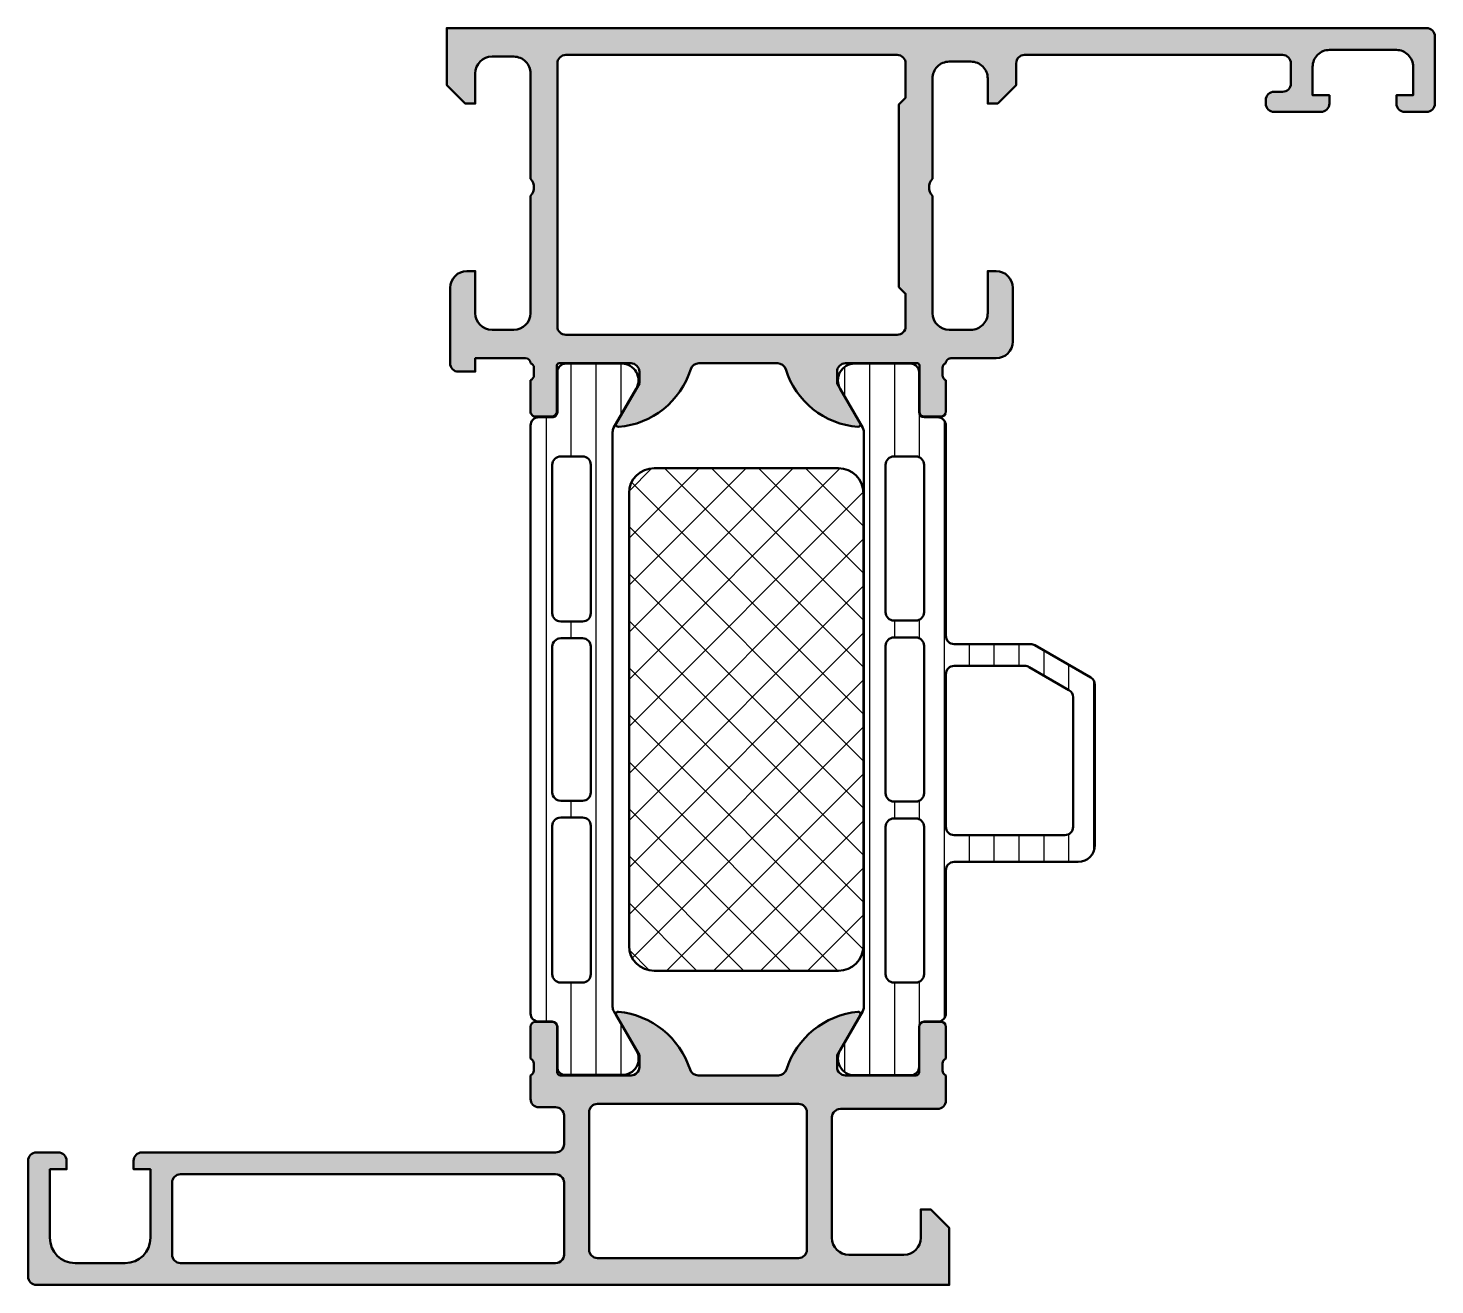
# Model space of a CAD drawing. Extents: x -25 to 59, y 0 to 75.
import ezdxf

# ---------------------------------------------------------------- set-up
doc = ezdxf.new("R2010")
doc.units = 0
for name, color, linetype, lineweight in [('0S-Alu contour', 7, 'Continuous', 50), ('0S-Alu hatch', 252, 'Continuous', 25), ('0S-Plastic contour', 254, 'Continuous', 50), ('0S-Plastic hatch', 253, 'Continuous', 25), ('0S-PT contour', 91, 'Continuous', 50), ('0S-PT hatch', 103, 'Continuous', 25)]:
    doc.layers.add(name, color=color, linetype=linetype, lineweight=lineweight)
pattern_1 = [(90, (0, 0), (-1.4859, 0), [])]

# ---------------------------------------------------------------- blocks, each defined once
blk = doc.blocks.new('391540__61978C4D_0E2B_46ED_89A0_7AC3FF3A1CC3_')
at = {"layer": '0S-Alu hatch'}
h = blk.add_hatch(color=256, dxfattribs=at)
edge = h.paths.add_edge_path()
edge.add_line((32.89995117352928, 70.49999999999653), (32.29995117352937, 70.49999999999687))
edge.add_line((32.29995117352937, 70.49999999999687), (32.29995117352937, 71.99999999999687))
edge.add_arc((31.2999511735295, 71.99999999999677), 0.9999999999998721, 0, 90.00000000000753)
edge.add_line((31.29995117352936, 72.99999999999665), (29.99995117352919, 72.99999999999676))
edge.add_arc((29.99995117352913, 71.99999999999682), 0.999999999999943, 89.99999999999714, 180)
edge.add_line((28.99995117352919, 71.99999999999682), (28.99995117352919, 65.99999999999676))
edge.add_arc((29.52495117352921, 65.49999999999676), 0.7250000000000197, 136.3971810272978, 223.6028189727022)
edge.add_line((28.99995117352919, 64.99999999999676), (28.99995117352964, 57.99999999999653))
edge.add_arc((29.9999511735292, 57.99999999999643), 0.9999999999995559, 180, 269.9999999999998)
edge.add_line((29.99995117352919, 56.99999999999687), (31.29995117352892, 56.99999999999676))
edge.add_arc((31.29995117352914, 57.99999999999698), 1.00000000000022, 269.9999999999871, 360)
edge.add_line((32.29995117352937, 57.99999999999698), (32.29995117352937, 60.49999999999664))
edge.add_line((32.29995117352937, 60.49999999999664), (32.79995117352937, 60.49999999999676))
edge.add_ellipse((32.79995117352937, 59.49999999999675), major_axis=(-1, 0), ratio=1, start_angle=180, end_angle=270, ccw=False)
edge.add_line((33.79995117352937, 59.49999999999675), (33.79995117352937, 56.29999999999671))
edge.add_ellipse((32.79995117352931, 56.29999999999665), major_axis=(-1.000000000000056, 0), ratio=1, start_angle=90.00000000000358, end_angle=180, ccw=False)
edge.add_line((32.79995117352938, 55.2999999999966), (30.09999999999727, 55.29999999999683))
edge.add_arc((30.09999999999708, 55.00000000000108), 0.2999999999957481, 89.99999999996267, 180)
edge.add_arc((29.87883644654434, 54.73247940800792), 0.2788950563274585, 106.419876419483, 181.1645893741013)
edge.add_line((29.59999900000127, 54.72681100000953), (29.59999900000127, 54.27321700000955))
edge.add_arc((29.87886709564445, 54.26755634053249), 0.2789255417371576, 178.8371299271138, 253.575405444647)
edge.add_line((29.80000000000129, 54.00001300000954), (29.80000000000134, 52.12000200000102))
edge.add_ellipse((29.50000000000134, 52.12000200000102), major_axis=(-0.2999999999999936, 0), ratio=1, start_angle=90, end_angle=180, ccw=False)
edge.add_line((29.50000000000134, 51.82000200000103), (28.52002568095855, 51.820002000001))
edge.add_ellipse((28.52002568095855, 52.12000200000101), major_axis=(-0.3000000000000114, 0), ratio=1, start_angle=0, end_angle=90.00000000000068, ccw=False)
edge.add_line((28.22002568095854, 52.12000200000102), (28.22002568095849, 54.88000364138396))
edge.add_arc((28.10002568095849, 54.88000364138395), 0.1199999999999974, 0, 90.00009934834375)
edge.add_line((28.10002547288381, 55.00000364138377), (23.80000154801258, 54.99999618533262))
edge.add_arc((23.79998866575892, 54.50000906772466), 0.499987117773929, 89.99852376443474, 180.0006019649143)
edge.add_line((23.30000154801259, 54.50000381472514), (23.3000015480126, 53.79999923709043))
edge.add_line((23.3000015480126, 53.79999923709043), (24.68085521977686, 51.40828266497813))
edge.add_ellipse((24.56246944987996, 51.33993283333299), major_axis=(-0.1367000000000044, 0), ratio=1, start_angle=85.52727360793648, end_angle=209.9999185203861, ccw=False)
edge.add_ellipse((24.93573348722899, 56.11174128798104), major_axis=(-4.923085062803541, 0), ratio=1, start_angle=17.289552715736704, end_angle=85.52727360794239, ccw=False)
edge.add_arc((19.75769048600849, 54.4999961853329), 0.499999999999632, 17.28955271574021, 90.00000000000205)
edge.add_line((19.75769048600847, 54.99999618533252), (15.04230951399161, 54.99999618533125))
edge.add_arc((15.04230951399184, 54.49999618533165), 0.4999999999996021, 90.00000000002689, 162.7104472842944)
edge.add_ellipse((9.864266512770484, 56.11174128797696), major_axis=(-4.923085062803546, 0), ratio=1, start_angle=94.4727263920887, end_angle=162.7104472842945, ccw=False)
edge.add_ellipse((10.2375305501221, 51.3399328333291), major_axis=(-0.1367000000000052, 0), ratio=1, start_angle=-29.999918520355095, end_angle=94.47272639209473, ccw=False)
edge.add_line((10.11914478022516, 51.40828266497418), (11.49999845198812, 53.79999923708723))
edge.add_line((11.49999845198812, 53.79999923708723), (11.49999845198776, 54.50000381472396))
edge.add_arc((11.00001133424143, 54.50000906772119), 0.4999871177739221, 359.9993980350857, 450.0014762355964)
edge.add_line((10.9999984519875, 54.99999618532916), (6.699974527116271, 55.00000364137797))
edge.add_arc((6.699974319041657, 54.88000364137814), 0.1200000000000002, 89.99990065168976, 180)
edge.add_line((6.579974319041654, 54.88000364137814), (6.579974319043095, 52.12000199999512))
edge.add_ellipse((6.279974319043084, 52.12000199999498), major_axis=(-0.3000000000000096, 0), ratio=1, start_angle=90.00000000003132, end_angle=180, ccw=False)
edge.add_line((6.279974319043247, 51.82000199999497), (5.300000000000462, 51.82000199999446))
edge.add_ellipse((5.300000000000295, 52.12000199999446), major_axis=(-0.2999999999999971, 0), ratio=1, start_angle=0, end_angle=90.00000000003189, ccw=False)
edge.add_line((5.000000000000298, 52.12000199999446), (4.999999999999328, 54.00001300000281))
edge.add_arc((4.921132904356011, 54.26755634052572), 0.2789255417371658, 286.4245945553857, 361.1628700729154)
edge.add_line((5.200000999999196, 54.27321700000292), (5.200000999998962, 54.72681100000291))
edge.add_arc((4.921163553434602, 54.73247940800156), 0.2788950563487492, 358.8354106259334, 433.5801235805398)
edge.add_arc((4.699999999998718, 55.00000000001517), 0.299999999984804, 0, 89.99999999999763)
edge.add_line((4.69999999999873, 55.29999999999997), (1.699999999998709, 55.30000000000001))
edge.add_line((1.699999999998709, 55.30000000000001), (1.699999999998709, 54.49999999999999))
edge.add_line((1.699999999998709, 54.49999999999999), (0.6999999999987239, 54.49999999999996))
edge.add_ellipse((0.6999999999987097, 54.99999999999996), major_axis=(-0.4999999999999858, 0), ratio=1, start_angle=0, end_angle=90.00000000000159, ccw=False)
edge.add_line((0.1999999999987239, 54.99999999999996), (0.1999999999987203, 59.49999999999999))
edge.add_ellipse((1.19999999999872, 59.49999999999999), major_axis=(-1, 0), ratio=1, start_angle=270, end_angle=360, ccw=False)
edge.add_line((1.19999999999872, 60.49999999999999), (1.69999999999872, 60.49999999999999))
edge.add_line((1.69999999999872, 60.49999999999999), (1.69999999999872, 57.99999999999998))
edge.add_arc((2.699999999998719, 58), 0.9999999999999996, 180, 270)
edge.add_line((2.69999999999872, 57), (3.999999999998721, 56.99999999999999))
edge.add_arc((3.999999999998719, 57.99999999999998), 1, 270.0000000000001, 360)
edge.add_line((4.999999999998721, 57.99999999999998), (4.999999999998721, 65))
edge.add_arc((4.47499999999872, 65.5), 0.7250000000000004, 316.3971810272964, 403.6028189727035)
edge.add_line((4.999999999998721, 66), (4.999999999998721, 72.29999386786926))
edge.add_arc((3.999999999998731, 72.29999386786928), 0.9999999999999896, 0, 90.00000000000058)
edge.add_line((3.999999999998721, 73.29999386786926), (2.699951084124762, 73.29999386786926))
edge.add_arc((2.700053500226919, 72.29994036762885), 1.00005350548466, 90.0058676964641, 179.9941254733885)
edge.add_line((1.699999999998719, 72.30004290294595), (1.69999999999872, 70.5))
edge.add_line((1.69999999999872, 70.5), (1.099999999998722, 70.5))
edge.add_line((1.099999999998722, 70.5), (-1.279e-12, 71.6))
edge.add_line((-1.279e-12, 71.6), (-1.279e-12, 75))
edge.add_line((-1.279e-12, 75), (58.49999999999781, 75.00000000000063))
edge.add_ellipse((58.4999999999977, 74.50000000000006), major_axis=(-0.5000000000005685, 0), ratio=1, start_angle=180, end_angle=269.99999999998784, ccw=False)
edge.add_line((58.99999999999827, 74.50000000000006), (58.99999999999827, 70.49999999999982))
edge.add_ellipse((58.49999999999798, 70.49999999999999), major_axis=(-0.5000000000002772, 0), ratio=1, start_angle=89.9999999999813, end_angle=180, ccw=False)
edge.add_line((58.49999999999782, 69.99999999999972), (57.19999999999853, 69.99999999999926))
edge.add_ellipse((57.19999999999881, 70.49999999999955), major_axis=(-0.5000000000002843, 0), ratio=1, start_angle=0, end_angle=89.99999999996658, ccw=False)
edge.add_line((56.69999999999853, 70.49999999999955), (56.69999999999854, 70.9999999999996))
edge.add_line((56.69999999999854, 70.9999999999996), (57.69999999999853, 70.9999999999996))
edge.add_line((57.69999999999853, 70.9999999999996), (57.69999999999853, 72.69999999999955))
edge.add_arc((56.6999999999987, 72.69999999999959), 0.9999999999998365, 0, 90.00000000000936)
edge.add_line((56.69999999999854, 73.69999999999942), (52.699999999999, 73.69999999999942))
edge.add_arc((52.69999999999836, 72.69999999999959), 0.9999999999998294, 89.99999999996376, 180)
edge.add_line((51.69999999999854, 72.69999999999959), (51.69999999999854, 70.99999999999949))
edge.add_line((51.69999999999854, 70.99999999999949), (52.69999999999853, 70.9999999999996))
edge.add_line((52.69999999999853, 70.9999999999996), (52.69999999999853, 70.50000000000051))
edge.add_ellipse((52.1999999999982, 70.50000000000085), major_axis=(-0.500000000000334, 0), ratio=1, start_angle=89.9999999999348, end_angle=180, ccw=False)
edge.add_line((52.19999999999763, 70.00000000000051), (49.39999999999883, 69.99999999999949))
edge.add_ellipse((49.39999999999854, 70.49999999999966), major_axis=(-0.5000000000001706, 0), ratio=1, start_angle=0, end_angle=90.00000000003263, ccw=False)
edge.add_line((48.89999999999837, 70.49999999999966), (48.89999999999837, 70.70000000000022))
edge.add_ellipse((49.39999999999791, 70.69999999999987), major_axis=(-0.4999999999995453, 0), ratio=1, start_angle=269.9999999999487, end_angle=360, ccw=False)
edge.add_line((49.39999999999836, 71.19999999999942), (49.89999999999835, 71.19999999999942))
edge.add_arc((49.89999999999739, 71.70000000000039), 0.5000000000009664, 270.0000000001099, 360)
edge.add_line((50.39999999999835, 71.70000000000039), (50.39999999999835, 72.90000000000026))
edge.add_arc((49.89999999999852, 72.90000000000032), 0.4999999999998295, 0, 90.00000000001953)
edge.add_line((49.89999999999835, 73.40000000000013), (34.49995117353238, 73.40000000000013))
edge.add_arc((34.49995117353242, 72.8999999999969), 0.5000000000032401, 90.00000000000487, 180)
edge.add_line((33.99995117352918, 72.8999999999969), (33.99995117352919, 71.59999999999678))
edge.add_line((33.99995117352919, 71.59999999999678), (32.89995117352928, 70.49999999999653))
edge = h.paths.add_edge_path()
edge.add_line((26.89995126128051, 73.39994512080472), (7.09999999999772, 73.39994512080386))
edge.add_arc((7.099932335908036, 72.90001278491057), 0.4999323404723387, 89.99224521707941, 180.0077411225768)
edge.add_line((6.59999999999863, 72.89994524001395), (6.59999999999863, 57.19998090372701))
edge.add_arc((7.099999999999312, 57.19998090372701), 0.5000000000006822, 180, 269.9999999999739)
edge.add_line((7.099999999999084, 56.69998090372633), (26.89995126128051, 56.69998090372638))
edge.add_arc((26.89995126128062, 57.19998090372627), 0.4999999999998864, 269.999999999987, 360)
edge.add_line((27.39995126128051, 57.19998090372616), (27.39995126128051, 59.14999957852723))
edge.add_line((27.39995126128051, 59.14999957852723), (26.99995126127996, 59.54999957852755))
edge.add_line((26.99995126127996, 59.54999957852755), (26.99995126127996, 70.45000042147245))
edge.add_line((26.99995126127996, 70.45000042147245), (27.39995126128051, 70.85000042147266))
edge.add_line((27.39995126128051, 70.85000042147266), (27.39995126128051, 72.89994512080473))
edge.add_arc((26.89995126128053, 72.89994512080473), 0.4999999999999858, 0, 90.00000000000205)
at = {"layer": '0S-Alu contour', "color": 7}
for points in [[(1.699999999998719, 72.30004290294595), (1.69999999999872, 70.5), (1.099999999998722, 70.5), (-1.279e-12, 71.6), (-1.279e-12, 75), (58.49999999999781, 75.00000000000063)], [(58.99999999999827, 74.50000000000006), (58.99999999999827, 70.49999999999982)], [(3.999999999998721, 73.29999386786926), (2.699951084124762, 73.29999386786926)], [(26.89995126128051, 73.39994512080472), (7.09999999999772, 73.39994512080386)], [(49.89999999999835, 73.40000000000013), (34.49995117353238, 73.40000000000013)], [(56.69999999999854, 73.69999999999942), (52.699999999999, 73.69999999999942)], [(4.999999999998721, 66), (4.999999999998721, 72.29999386786926)], [(6.59999999999863, 72.89994524001395), (6.59999999999863, 57.19998090372701)], [(27.39995126128051, 57.19998090372616), (27.39995126128051, 59.14999957852723), (26.99995126127996, 59.54999957852755), (26.99995126127996, 70.45000042147245), (27.39995126128051, 70.85000042147266), (27.39995126128051, 72.89994512080473)], [(31.29995117352936, 72.99999999999665), (29.99995117352919, 72.99999999999676)], [(33.99995117352918, 72.8999999999969), (33.99995117352919, 71.59999999999678), (32.89995117352928, 70.49999999999653)], [(50.39999999999835, 71.70000000000039), (50.39999999999835, 72.90000000000026)], [(51.69999999999854, 72.69999999999959), (51.69999999999854, 70.99999999999949), (52.69999999999853, 70.9999999999996), (52.69999999999853, 70.50000000000051)], [(56.69999999999853, 70.49999999999955), (56.69999999999854, 70.9999999999996), (57.69999999999853, 70.9999999999996), (57.69999999999853, 72.69999999999955)], [(28.99995117352919, 71.99999999999682), (28.99995117352919, 65.99999999999676)], [(32.89995117352928, 70.49999999999653), (32.29995117352937, 70.49999999999687), (32.29995117352937, 71.99999999999687)], [(48.89999999999837, 70.49999999999966), (48.89999999999837, 70.70000000000022)], [(49.39999999999836, 71.19999999999942), (49.89999999999835, 71.19999999999942)], [(52.19999999999763, 70.00000000000051), (49.39999999999883, 69.99999999999949)], [(58.49999999999782, 69.99999999999972), (57.19999999999853, 69.99999999999926)], [(4.999999999998721, 57.99999999999998), (4.999999999998721, 65)], [(28.99995117352919, 64.99999999999676), (28.99995117352964, 57.99999999999653)], [(1.19999999999872, 60.49999999999999), (1.69999999999872, 60.49999999999999), (1.69999999999872, 57.99999999999998)], [(32.29995117352937, 57.99999999999698), (32.29995117352937, 60.49999999999664), (32.79995117352937, 60.49999999999676)], [(0.1999999999987239, 54.99999999999996), (0.1999999999987203, 59.49999999999999)], [(33.79995117352937, 59.49999999999675), (33.79995117352937, 56.29999999999671)], [(2.69999999999872, 57), (3.999999999998721, 56.99999999999999)], [(7.099999999999084, 56.69998090372633), (26.89995126128051, 56.69998090372638)], [(29.99995117352919, 56.99999999999687), (31.29995117352892, 56.99999999999676)], [(4.69999999999873, 55.29999999999997), (1.699999999998709, 55.30000000000001), (1.699999999998709, 54.49999999999999), (0.6999999999987239, 54.49999999999996)], [(5.200000999999196, 54.27321700000292), (5.200000999998962, 54.72681100000291)], [(6.579974319041654, 54.88000364137814), (6.579974319043095, 52.12000199999512)], [(10.9999984519875, 54.99999618532916), (6.699974527116271, 55.00000364137797)], [(19.75769048600847, 54.99999618533252), (15.04230951399161, 54.99999618533125)], [(28.10002547288381, 55.00000364138377), (23.80000154801258, 54.99999618533262)], [(28.22002568095854, 52.12000200000102), (28.22002568095849, 54.88000364138396)], [(29.59999900000127, 54.72681100000953), (29.59999900000127, 54.27321700000955)], [(32.79995117352938, 55.2999999999966), (30.09999999999727, 55.29999999999683)], [(5.000000000000298, 52.12000199999446), (4.999999999999328, 54.00001300000281)], [(10.11914478022516, 51.40828266497418), (11.49999845198812, 53.79999923708723), (11.49999845198776, 54.50000381472396)], [(23.30000154801259, 54.50000381472514), (23.3000015480126, 53.79999923709043), (24.68085521977686, 51.40828266497813)], [(29.80000000000129, 54.00001300000954), (29.80000000000134, 52.12000200000102)], [(6.279974319043247, 51.82000199999497), (5.300000000000462, 51.82000199999446)], [(29.50000000000134, 51.82000200000103), (28.52002568095855, 51.820002000001)]]:
    blk.add_lwpolyline(points, dxfattribs=at)
at = {"layer": '0S-Alu contour', "color": 7, "extrusion": (0, 0, -1)}
for centre, radius, start, end in [((-58.4999999999977, 74.50000000000006), 0.5000000000005685, 90.0000000000122, 180), ((-49.39999999999791, 70.69999999999987), 0.4999999999995453, 0, 90.0000000000513), ((-49.39999999999854, 70.49999999999966), 0.5000000000001706, 269.9999999999674, 0), ((-52.1999999999982, 70.50000000000085), 0.500000000000334, 180, 270.0000000000652), ((-57.19999999999881, 70.49999999999955), 0.5000000000002843, 270.0000000000334, 0), ((-58.49999999999798, 70.49999999999999), 0.5000000000002772, 180, 270.0000000000187), ((-1.19999999999872, 59.49999999999999), 1, 0, 90), ((-32.79995117352937, 59.49999999999675), 1, 90, 180), ((-32.79995117352931, 56.29999999999665), 1.000000000000056, 180, 269.9999999999964), ((-0.6999999999987097, 54.99999999999996), 0.4999999999999858, 269.9999999999984, 0), ((-9.864266512770484, 56.11174128797696), 4.923085062803547, 197.2895527157056, 265.5272736079113), ((-24.93573348722899, 56.11174128798104), 4.923085062803541, 274.4727263920576, 342.7104472842633), ((-5.300000000000295, 52.12000199999446), 0.2999999999999971, 269.9999999999681, 0), ((-6.279974319043084, 52.12000199999498), 0.3000000000000096, 180, 269.9999999999687), ((-28.52002568095855, 52.12000200000101), 0.3000000000000114, 269.9999999999993, 0), ((-29.50000000000134, 52.12000200000102), 0.2999999999999936, 180, 270), ((-10.2375305501221, 51.3399328333291), 0.1367000000000052, 265.5272736079053, 29.99991852035502), ((-24.56246944987996, 51.33993283333299), 0.1367000000000044, 150.0000814796139, 274.4727263920635)]:
    blk.add_arc(centre, radius, start, end, dxfattribs=at)
at = {"layer": '0S-Alu contour', "color": 7}
for centre, radius, start, end in [((2.700053500226919, 72.29994036762885), 1.00005350548466, 90.0058676964641, 179.9941254733885), ((3.999999999998731, 72.29999386786928), 0.9999999999999896, 0, 90.00000000000058), ((7.099932335908036, 72.90001278491057), 0.4999323404723387, 89.99224521707941, 180.0077411225768), ((26.89995126128053, 72.89994512080473), 0.4999999999999858, 0, 90.00000000000205), ((34.49995117353242, 72.8999999999969), 0.5000000000032401, 90.00000000000487, 180), ((49.89999999999852, 72.90000000000032), 0.4999999999998295, 0, 90.00000000001953), ((52.69999999999836, 72.69999999999959), 0.9999999999998294, 89.99999999996376, 180), ((56.6999999999987, 72.69999999999959), 0.9999999999998365, 0, 90.00000000000936), ((29.99995117352913, 71.99999999999682), 0.999999999999943, 89.99999999999714, 180), ((31.2999511735295, 71.99999999999677), 0.9999999999998721, 0, 90.00000000000753), ((49.89999999999739, 71.70000000000039), 0.5000000000009664, 270.0000000001099, 0), ((4.47499999999872, 65.5), 0.7250000000000004, 316.3971810272964, 43.60281897270357), ((29.52495117352921, 65.49999999999676), 0.7250000000000197, 136.3971810272978, 223.6028189727022), ((2.699999999998719, 58), 0.9999999999999996, 180, 270), ((3.999999999998719, 57.99999999999998), 1, 270.0000000000001, 0), ((29.9999511735292, 57.99999999999643), 0.9999999999995559, 180, 269.9999999999998), ((31.29995117352914, 57.99999999999698), 1.00000000000022, 269.9999999999871, 0), ((7.099999999999312, 57.19998090372701), 0.5000000000006822, 180, 269.9999999999739), ((26.89995126128062, 57.19998090372627), 0.4999999999998864, 269.999999999987, 0), ((4.699999999998718, 55.00000000001517), 0.299999999984804, 0, 89.99999999999763), ((4.921163553434602, 54.73247940800156), 0.2788950563487492, 358.8354106259334, 73.5801235805399), ((6.699974319041657, 54.88000364137814), 0.1200000000000002, 89.99990065168976, 180), ((11.00001133424143, 54.50000906772119), 0.4999871177739221, 359.9993980350857, 90.00147623559643), ((15.04230951399184, 54.49999618533165), 0.4999999999996021, 90.00000000002689, 162.7104472842944), ((19.75769048600849, 54.4999961853329), 0.499999999999632, 17.28955271574021, 90.00000000000205), ((23.79998866575892, 54.50000906772466), 0.499987117773929, 89.99852376443474, 180.0006019649143), ((28.10002568095849, 54.88000364138395), 0.1199999999999974, 0, 90.00009934834375), ((29.87883644654434, 54.73247940800792), 0.2788950563274585, 106.419876419483, 181.1645893741013), ((30.09999999999708, 55.00000000000108), 0.2999999999957481, 89.99999999996267, 180), ((4.921132904356011, 54.26755634052572), 0.2789255417371658, 286.4245945553857, 1.162870072915374), ((29.87886709564445, 54.26755634053249), 0.2789255417371576, 178.8371299271138, 253.575405444647)]:
    blk.add_arc(centre, radius, start, end, dxfattribs=at)
blk = doc.blocks.new('391750__ED7D5E3D_8CDB_4A21_8B56_FE9C3287E240_')
at = {"layer": '0S-Alu hatch'}
h = blk.add_hatch(color=256, dxfattribs=at)
edge = h.paths.add_edge_path()
edge.add_line((6.499999999999992, 7.899999999999992), (-18.19999999999999, 7.899999999999991))
edge.add_arc((-18.19999999999999, 7.399999999999995), 0.5, 90.00000000000081, 180)
edge.add_line((-18.69999999999999, 7.399999999999995), (-18.69999999999999, 6.899999999999993))
edge.add_line((-18.69999999999999, 6.899999999999993), (-17.69999999999999, 6.899999999999998))
edge.add_line((-17.69999999999999, 6.899999999999998), (-17.69999999999999, 2.799999999999998))
edge.add_ellipse((-19.2, 2.800000000000007), major_axis=(-1.50000000000001, 0), ratio=1, start_angle=90.00000000000023, end_angle=180, ccw=False)
edge.add_line((-19.2, 1.299999999999998), (-22.2, 1.299999999999995))
edge.add_ellipse((-22.2, 2.800000000000003), major_axis=(-1.500000000000007, 0), ratio=1, start_angle=0, end_angle=90, ccw=False)
edge.add_line((-23.7, 2.8), (-23.7, 6.899999999999998))
edge.add_line((-23.7, 6.899999999999998), (-22.7, 6.899999999999991))
edge.add_line((-22.7, 6.899999999999991), (-22.7, 7.399999999999991))
edge.add_arc((-23.2, 7.399999999999987), 0.5, 0, 90)
edge.add_line((-23.2, 7.899999999999987), (-24.5, 7.899999999999991))
edge.add_arc((-24.5, 7.399999999999991), 0.5, 90, 180)
edge.add_line((-25, 7.399999999999991), (-25, 0.4999999999999867))
edge.add_arc((-24.5, 0.4999999999999866), 0.5, 180, 270)
edge.add_line((-24.5, -1.34e-14), (30, 0))
edge.add_line((30, 0), (30, 3.4))
edge.add_line((30, 3.4), (28.9, 4.5))
edge.add_line((28.9, 4.5), (28.3, 4.5))
edge.add_line((28.3, 4.5), (28.3, 2.8))
edge.add_ellipse((27.29999999999999, 2.800000000000003), major_axis=(-1.000000000000003, 0), ratio=1, start_angle=90.00000000000023, end_angle=180, ccw=False)
edge.add_line((27.3, 1.8), (24, 1.799999999999999))
edge.add_ellipse((24, 2.800000000000001), major_axis=(-1.000000000000001, 0), ratio=1, start_angle=0, end_angle=89.99999999999977, ccw=False)
edge.add_line((23, 2.799999999999999), (23, 10))
edge.add_ellipse((23.5, 9.999999999999998), major_axis=(-0.5000000000000036, 0), ratio=1, start_angle=270.0000000000008, end_angle=360, ccw=False)
edge.add_line((23.5, 10.5), (29.3, 10.5))
edge.add_arc((29.3, 11), 0.5, 270, 360)
edge.add_line((29.8, 11), (29.8, 12.5))
edge.add_ellipse((29.9, 12.78284271247462), major_axis=(-0.3000000000000054, 0), ratio=1, start_angle=0, end_angle=70.5287793655101, ccw=False)
edge.add_line((29.59999999999999, 12.78284271247462), (29.59999999999999, 13.21715728752538))
edge.add_ellipse((29.89999999999998, 13.21715728752538), major_axis=(-0.2999999999999936, 0), ratio=1, start_angle=289.47122063449, end_angle=360, ccw=False)
edge.add_line((29.79999999999999, 13.5), (29.8, 15.39999999999996))
edge.add_arc((29.49999999999995, 15.39999999999996), 0.3000000000000398, 0, 89.99999999999935)
edge.add_line((29.49999999999996, 15.7), (28.51000000000004, 15.7))
edge.add_arc((28.51000000000004, 15.39999999999996), 0.3000000000000398, 90, 180)
edge.add_line((28.21, 15.39999999999996), (28.20999999999999, 12.7))
edge.add_ellipse((28.00999999999999, 12.7), major_axis=(-0.1999999999999993, 0), ratio=1, start_angle=90, end_angle=180, ccw=False)
edge.add_line((28.00999999999999, 12.5), (23.8, 12.5))
edge.add_ellipse((23.8, 13), major_axis=(-0.5000000000000018, 0), ratio=1, start_angle=0, end_angle=89.9999999999996, ccw=False)
edge.add_line((23.3, 13), (23.3, 13.7))
edge.add_line((23.3, 13.7), (24.68149545762236, 16.09282032302755))
edge.add_arc((24.5618802153517, 16.1618802153517), 0.1381197846482961, 329.999999999999, 455.6225775507924)
edge.add_arc((25.0382232411738, 11.32339113815219), 4.999999999999996, 95.62257755079357, 162.2515836439299)
edge.add_ellipse((19.79999999999999, 13.00000000000001), major_axis=(-0.5000000000000139, 0), ratio=1, start_angle=90.0000000000008, end_angle=162.2515836439286, ccw=False)
edge.add_line((19.8, 12.5), (15.00000000000005, 12.50000000000001))
edge.add_ellipse((15.00000000000006, 13.00000000000001), major_axis=(-0.5000000000000018, 0), ratio=1, start_angle=17.748416356070607, end_angle=89.9999999999996, ccw=False)
edge.add_arc((9.761776758826217, 11.32339113815218), 5.000000000000039, 17.74841635607016, 84.37742244920646)
edge.add_arc((10.23811978464832, 16.16188021535173), 0.1381197846483018, 84.37742244920769, 210.0000000000003)
edge.add_line((10.11850454237766, 16.09282032302758), (11.50000000000003, 13.70000000000001))
edge.add_line((11.50000000000003, 13.70000000000001), (11.50000000000003, 13))
edge.add_ellipse((11.00000000000003, 13), major_axis=(-0.5, 0), ratio=1, start_angle=90, end_angle=180, ccw=False)
edge.add_line((11.00000000000003, 12.5), (6.789999999999992, 12.49999999999999))
edge.add_ellipse((6.789999999999992, 12.69999999999999), major_axis=(-0.2000000000000028, 0), ratio=1, start_angle=0, end_angle=90, ccw=False)
edge.add_line((6.589999999999989, 12.69999999999999), (6.589999999999989, 15.39999999999996))
edge.add_arc((6.289999999999949, 15.39999999999995), 0.3000000000000398, 0, 90)
edge.add_line((6.289999999999949, 15.69999999999999), (5.300000000000029, 15.7))
edge.add_arc((5.300000000000032, 15.39999999999996), 0.3000000000000398, 90.00000000000067, 180)
edge.add_line((4.999999999999992, 15.39999999999996), (4.999999999999992, 13.49999999999999))
edge.add_ellipse((4.899999999999995, 13.21715728752538), major_axis=(-0.2999999999999971, 0), ratio=1, start_angle=180, end_angle=250.5287793655096, ccw=False)
edge.add_line((5.199999999999992, 13.21715728752538), (5.199999999999988, 12.78284271247461))
edge.add_ellipse((4.899999999999998, 12.78284271247461), major_axis=(-0.29999999999999, 0), ratio=1, start_angle=109.47122063449041, end_angle=180, ccw=False)
edge.add_line((4.999999999999992, 12.5), (4.999999999999992, 11.09999999999999))
edge.add_arc((5.499999999999992, 11.09999999999999), 0.5, 180, 269.9999999999996)
edge.add_line((5.499999999999989, 10.59999999999999), (6.499999999999992, 10.59999999999999))
edge.add_ellipse((6.499999999999995, 10.09999999999999), major_axis=(-0.4999999999999983, 0), ratio=1, start_angle=180, end_angle=270.00000000000034, ccw=False)
edge.add_line((6.999999999999992, 10.09999999999999), (6.999999999999992, 8.399999999999993))
edge.add_ellipse((6.499999999999993, 8.399999999999991), major_axis=(-0.4999999999999992, 0), ratio=1, start_angle=89.99999999999989, end_angle=180, ccw=False)
edge = h.paths.add_edge_path()
edge.add_ellipse((6.5, 6.099999999999996), major_axis=(-0.4999999999999965, 0), ratio=1, start_angle=180, end_angle=270, ccw=False)
edge.add_line((6.999999999999996, 6.099999999999996), (6.999999999999998, 1.799999999999993))
edge.add_ellipse((6.5, 1.799999999999993), major_axis=(-0.4999999999999981, 0), ratio=1, start_angle=90.0000000000004, end_angle=180, ccw=False)
edge.add_line((6.500000000000003, 1.299999999999995), (-15.9, 1.299999999999995))
edge.add_ellipse((-15.9, 1.799999999999995), major_axis=(-0.5, 0), ratio=1, start_angle=0, end_angle=90.0000000000008, ccw=False)
edge.add_line((-16.4, 1.799999999999995), (-16.4, 6.099999999999993))
edge.add_ellipse((-15.9, 6.099999999999993), major_axis=(-0.5, 0), ratio=1, start_angle=270, end_angle=360, ccw=False)
edge.add_line((-15.9, 6.599999999999993), (6.5, 6.599999999999993))
edge = h.paths.add_edge_path()
edge.add_ellipse((21, 10.3), major_axis=(-0.5, 0), ratio=1, start_angle=180, end_angle=270.0000000000004, ccw=False)
edge.add_line((21.5, 10.3), (21.5, 2.100000000000003))
edge.add_ellipse((21, 2.100000000000003), major_axis=(-0.5, 0), ratio=1, start_angle=90, end_angle=180, ccw=False)
edge.add_line((21, 1.600000000000003), (8.999999999999991, 1.600000000000006))
edge.add_ellipse((8.999999999999991, 2.100000000000003), major_axis=(-0.4999999999999965, 0), ratio=1, start_angle=0, end_angle=90, ccw=False)
edge.add_line((8.499999999999996, 2.100000000000004), (8.499999999999995, 10.3))
edge.add_ellipse((8.999999999999991, 10.3), major_axis=(-0.4999999999999983, 0), ratio=1, start_angle=270, end_angle=360, ccw=False)
edge.add_line((8.999999999999991, 10.8), (20.99999999999999, 10.8))
at = {"layer": '0S-Alu contour', "color": 7}
for points in [[(10.11850454237766, 16.09282032302758), (11.50000000000003, 13.70000000000001), (11.50000000000003, 13)], [(23.3, 13), (23.3, 13.7), (24.68149545762236, 16.09282032302755)], [(4.999999999999992, 15.39999999999996), (4.999999999999992, 13.49999999999999)], [(6.289999999999949, 15.69999999999999), (5.300000000000029, 15.7)], [(6.589999999999989, 12.69999999999999), (6.589999999999989, 15.39999999999996)], [(28.21, 15.39999999999996), (28.20999999999999, 12.7)], [(29.49999999999996, 15.7), (28.51000000000004, 15.7)], [(29.79999999999999, 13.5), (29.8, 15.39999999999996)], [(5.199999999999992, 13.21715728752538), (5.199999999999988, 12.78284271247461)], [(29.59999999999999, 12.78284271247462), (29.59999999999999, 13.21715728752538)], [(4.999999999999992, 12.5), (4.999999999999992, 11.09999999999999)], [(11.00000000000003, 12.5), (6.789999999999992, 12.49999999999999)], [(19.8, 12.5), (15.00000000000005, 12.50000000000001)], [(28.00999999999999, 12.5), (23.8, 12.5)], [(29.8, 11), (29.8, 12.5)], [(5.499999999999989, 10.59999999999999), (6.499999999999992, 10.59999999999999)], [(6.999999999999992, 10.09999999999999), (6.999999999999992, 8.399999999999993)], [(8.499999999999996, 2.100000000000004), (8.499999999999995, 10.3)], [(8.999999999999991, 10.8), (20.99999999999999, 10.8)], [(21.5, 10.3), (21.5, 2.100000000000003)], [(23.5, 10.5), (29.3, 10.5)], [(23, 2.799999999999999), (23, 10)], [(-23.2, 7.899999999999987), (-24.5, 7.899999999999991)], [(6.499999999999992, 7.899999999999992), (-18.19999999999999, 7.899999999999991)], [(-25, 7.399999999999991), (-25, 0.4999999999999866)], [(-23.7, 2.8), (-23.7, 6.899999999999998), (-22.7, 6.899999999999991), (-22.7, 7.399999999999991)], [(-18.69999999999999, 7.399999999999995), (-18.69999999999999, 6.899999999999993), (-17.69999999999999, 6.899999999999998), (-17.69999999999999, 2.799999999999998)], [(-16.4, 1.799999999999995), (-16.4, 6.099999999999993)], [(-15.9, 6.599999999999993), (6.5, 6.599999999999993)], [(6.999999999999996, 6.099999999999996), (6.999999999999998, 1.799999999999993)], [(-24.5, -1.34e-14), (30, 0), (30, 3.4), (28.9, 4.5), (28.3, 4.5), (28.3, 2.8)], [(27.3, 1.8), (24, 1.799999999999999)], [(-19.2, 1.299999999999998), (-22.2, 1.299999999999995)], [(6.500000000000003, 1.299999999999995), (-15.9, 1.299999999999995)], [(21, 1.600000000000003), (8.999999999999991, 1.600000000000006)]]:
    blk.add_lwpolyline(points, dxfattribs=at)
for centre, radius, start, end in [((10.23811978464832, 16.16188021535173), 0.1381197846483018, 84.37742244920769, 210.0000000000003), ((9.761776758826217, 11.32339113815218), 5.000000000000039, 17.74841635607016, 84.37742244920646), ((25.0382232411738, 11.32339113815219), 4.999999999999996, 95.62257755079357, 162.2515836439299), ((24.5618802153517, 16.1618802153517), 0.1381197846482961, 329.999999999999, 95.62257755079249), ((5.300000000000032, 15.39999999999996), 0.3000000000000398, 90.00000000000067, 180), ((6.289999999999949, 15.39999999999995), 0.3000000000000398, 0, 90), ((28.51000000000004, 15.39999999999996), 0.3000000000000398, 90, 180), ((29.49999999999995, 15.39999999999996), 0.3000000000000398, 0, 89.99999999999935), ((5.499999999999992, 11.09999999999999), 0.5, 180, 269.9999999999996), ((29.3, 11), 0.5, 270, 0), ((-24.5, 7.399999999999991), 0.5, 90, 180), ((-23.2, 7.399999999999987), 0.5, 0, 90), ((-18.19999999999999, 7.399999999999995), 0.5, 90.00000000000081, 180), ((-24.5, 0.4999999999999866), 0.5, 180, 270)]:
    blk.add_arc(centre, radius, start, end, dxfattribs=at)
at = {"layer": '0S-Alu contour', "color": 7, "extrusion": (0, 0, -1)}
for centre, radius, start, end in [((-4.899999999999995, 13.21715728752538), 0.2999999999999971, 109.4712206344904, 180), ((-29.89999999999998, 13.21715728752538), 0.2999999999999936, 0, 70.52877936550996), ((-4.899999999999998, 12.78284271247461), 0.29999999999999, 180, 250.5287793655096), ((-6.789999999999992, 12.69999999999999), 0.2000000000000028, 270, 0), ((-11.00000000000003, 13), 0.5, 180, 270), ((-15.00000000000006, 13.00000000000001), 0.5000000000000018, 270.0000000000004, 342.2515836439294), ((-19.79999999999999, 13.00000000000001), 0.5000000000000139, 197.7484163560715, 269.9999999999992), ((-23.8, 13), 0.5000000000000018, 270.0000000000004, 0), ((-28.00999999999999, 12.7), 0.1999999999999993, 180, 270), ((-29.9, 12.78284271247462), 0.3000000000000055, 289.4712206344899, 0), ((-6.499999999999995, 10.09999999999999), 0.4999999999999983, 89.99999999999969, 180), ((-8.999999999999991, 10.3), 0.4999999999999983, 0, 90), ((-21, 10.3), 0.5, 89.99999999999959, 180), ((-23.5, 9.999999999999998), 0.5000000000000036, 0, 89.9999999999992), ((-6.499999999999993, 8.399999999999991), 0.4999999999999992, 180, 270.0000000000001), ((15.9, 6.099999999999993), 0.5, 0, 90), ((-6.5, 6.099999999999996), 0.4999999999999965, 90, 180), ((22.2, 2.800000000000003), 1.500000000000008, 270, 0), ((19.2, 2.800000000000007), 1.50000000000001, 180, 269.9999999999998), ((-24, 2.800000000000001), 1.000000000000001, 270.0000000000002, 0), ((-27.29999999999999, 2.800000000000003), 1.000000000000003, 180, 269.9999999999998), ((15.9, 1.799999999999995), 0.5, 269.9999999999992, 0), ((-6.5, 1.799999999999993), 0.4999999999999981, 180, 269.9999999999996), ((-8.999999999999991, 2.100000000000003), 0.4999999999999965, 270, 0), ((-21, 2.100000000000003), 0.5, 180, 270)]:
    blk.add_arc(centre, radius, start, end, dxfattribs=at)
blk = doc.blocks.new('278259__0B313477_A0A4_48FC_B158_10C6494875D9___5DA64610_CD00_4CF5_817B_0A8E3F6436AF_')
at = {"layer": '0S-Plastic hatch'}
h = blk.add_hatch(dxfattribs=at)
h.set_pattern_fill('ANSI31', color=256, scale=0.4680000000000001, angle=45, style=0)
h.set_pattern_definition(pattern_1)
edge = h.paths.add_edge_path()
edge.add_arc((38.20000000000013, 35.81512886940359), 0.4999999999999645, 0, 60.00000000000258)
edge.add_line((38.45000000000009, 36.24814157129579), (35.11602540378453, 38.17301270189222))
edge.add_arc((34.86602540378451, 37.73999999999988), 0.5000000000001193, 60.00000000000508, 89.99999999999756)
edge.add_line((34.86602540378453, 38.24), (30.30000000000008, 38.24))
edge.add_ellipse((30.30000000000008, 38.74), major_axis=(-0.5, 0), ratio=1, start_angle=0, end_angle=90, ccw=False)
edge.add_line((29.80000000000008, 38.74), (29.80000000000009, 51.28))
edge.add_arc((29.30000000000009, 51.28), 0.4999999999999965, 0, 90.0000000000004)
edge.add_line((29.30000000000008, 51.77999999999999), (28.50000000000008, 51.77999999999999))
edge.add_ellipse((28.50000000000008, 52.07999999999999), major_axis=(-0.2999999999999971, 0), ratio=1, start_angle=0, end_angle=90, ccw=False)
edge.add_line((28.20000000000009, 52.07999999999999), (28.20000000000009, 54.48))
edge.add_arc((27.70000000000009, 54.48), 0.4999999999999965, 0, 90.0000000000004)
edge.add_line((27.70000000000008, 54.98), (24.3565509926171, 54.98))
edge.add_arc((24.3565509926171, 53.97999999999999), 1, 90, 210)
edge.add_line((23.49052558883267, 53.47999999999999), (24.8330127018923, 51.15474411167424))
edge.add_ellipse((24.40000000000009, 50.90474411167424), major_axis=(-0.499999999999998, 0), ratio=1, start_angle=180, end_angle=210.0000000000001, ccw=False)
edge.add_line((24.90000000000009, 50.90474411167424), (24.90000000000008, 16.57525588832576))
edge.add_ellipse((24.40000000000008, 16.57525588832575), major_axis=(-0.5, 0), ratio=1, start_angle=150.0000000000004, end_angle=180, ccw=False)
edge.add_line((24.8330127018923, 16.32525588832575), (23.49052558883265, 14))
edge.add_arc((24.3486413618144, 13.49999999999999), 0.9931579329794709, 149.7718441120245, 270.4563153938939)
edge.add_line((24.35655099261709, 12.50687356415175), (27.70000000000008, 12.50687356415176))
edge.add_arc((27.71154106709692, 12.99521953348423), 0.488482325159266, 268.6461823970898, 360.5607263837033)
edge.add_line((28.20000000000008, 13), (28.20000000000008, 15.4))
edge.add_ellipse((28.52894603845588, 15.38801015829463), major_axis=(-0.3291644763942258, 0), ratio=1, start_angle=275.0449880294214, end_angle=357.9125349890392, ccw=False)
edge.add_line((28.50000000000008, 15.71589943743868), (29.30000000000008, 15.71589943743868))
edge.add_arc((29.32612311096576, 16.18917945314664), 0.4740004115979794, 266.8407142866971, 361.3080695948541)
edge.add_line((29.80000000000008, 16.19999999999999), (29.80000000000008, 24.74))
edge.add_ellipse((30.30000000000008, 24.74), major_axis=(-0.5, 0), ratio=1, start_angle=270, end_angle=360, ccw=False)
edge.add_line((30.30000000000008, 25.24), (37.70000000000009, 25.24))
edge.add_arc((37.70000000000008, 26.24), 1.000000000000003, 270.0000000000004, 360)
edge.add_line((38.70000000000009, 26.24), (38.70000000000009, 35.81512886940357))
edge = h.paths.add_edge_path()
edge.add_ellipse((30.30000000000008, 36.44), major_axis=(-0.5, 0), ratio=1, start_angle=270, end_angle=360, ccw=False)
edge.add_line((30.30000000000008, 36.94), (34.51769145362407, 36.94))
edge.add_ellipse((34.51769145362407, 36.44), major_axis=(-0.5, 0), ratio=1, start_angle=240.0000000000006, end_angle=270.0000000000008, ccw=False)
edge.add_line((34.76769145362407, 36.87301270189222), (37.15000000000009, 35.49758622134928))
edge.add_ellipse((36.90000000000008, 35.06457351945706), major_axis=(-0.5000000000000041, 0), ratio=1, start_angle=180, end_angle=240.00000000000028, ccw=False)
edge.add_line((37.40000000000009, 35.06457351945706), (37.40000000000009, 27.34))
edge.add_ellipse((36.90000000000008, 27.34), major_axis=(-0.5, 0), ratio=1, start_angle=90, end_angle=180, ccw=False)
edge.add_line((36.90000000000008, 26.84), (30.30000000000008, 26.84))
edge.add_ellipse((30.30000000000008, 27.34), major_axis=(-0.5, 0), ratio=1, start_angle=0, end_angle=90, ccw=False)
edge.add_line((29.80000000000008, 27.34), (29.80000000000008, 36.44))
edge = h.paths.add_edge_path()
edge.add_ellipse((28.00000000000008, 48.94), major_axis=(-0.5, 0), ratio=1, start_angle=180, end_angle=270, ccw=False)
edge.add_line((28.50000000000008, 48.94), (28.50000000000008, 40.14))
edge.add_ellipse((28.00000000000008, 40.14), major_axis=(-0.5, 0), ratio=1, start_angle=90, end_angle=180, ccw=False)
edge.add_line((28.00000000000008, 39.64), (26.70000000000008, 39.64))
edge.add_ellipse((26.70000000000008, 40.14), major_axis=(-0.5, 0), ratio=1, start_angle=0, end_angle=90, ccw=False)
edge.add_line((26.20000000000008, 40.14), (26.20000000000008, 48.94))
edge.add_ellipse((26.70000000000008, 48.94), major_axis=(-0.5, 0), ratio=1, start_angle=270, end_angle=360, ccw=False)
edge.add_line((26.70000000000008, 49.43999999999999), (28.00000000000008, 49.43999999999999))
edge = h.paths.add_edge_path()
edge.add_ellipse((28.00000000000008, 27.34), major_axis=(-0.5, 0), ratio=1, start_angle=180, end_angle=270, ccw=False)
edge.add_line((28.50000000000008, 27.34), (28.50000000000008, 18.54))
edge.add_ellipse((28.00000000000008, 18.54), major_axis=(-0.5, 0), ratio=1, start_angle=90, end_angle=180, ccw=False)
edge.add_line((28.00000000000008, 18.04), (26.70000000000008, 18.04))
edge.add_ellipse((26.70000000000008, 18.54), major_axis=(-0.5, 0), ratio=1, start_angle=0, end_angle=90, ccw=False)
edge.add_line((26.20000000000008, 18.54), (26.20000000000008, 27.34))
edge.add_ellipse((26.70000000000008, 27.34), major_axis=(-0.5, 0), ratio=1, start_angle=270, end_angle=360, ccw=False)
edge.add_line((26.70000000000008, 27.84), (28.00000000000008, 27.84))
edge = h.paths.add_edge_path()
edge.add_ellipse((28.00000000000008, 38.14), major_axis=(-0.5, 0), ratio=1, start_angle=180, end_angle=270, ccw=False)
edge.add_line((28.50000000000008, 38.14), (28.50000000000008, 29.34))
edge.add_ellipse((28.00000000000008, 29.34), major_axis=(-0.5, 0), ratio=1, start_angle=90, end_angle=180, ccw=False)
edge.add_line((28.00000000000008, 28.84), (26.70000000000008, 28.84))
edge.add_ellipse((26.70000000000008, 29.34), major_axis=(-0.5, 0), ratio=1, start_angle=0, end_angle=90, ccw=False)
edge.add_line((26.20000000000008, 29.34), (26.20000000000008, 38.14))
edge.add_ellipse((26.70000000000008, 38.14), major_axis=(-0.5, 0), ratio=1, start_angle=270, end_angle=360, ccw=False)
edge.add_line((26.70000000000008, 38.64), (28.00000000000008, 38.64))
at = {"layer": '0S-Alu contour', "color": 7}
for points in [[(26.20000000000008, 40.14), (26.20000000000008, 48.94)], [(26.70000000000008, 49.43999999999999), (28.00000000000008, 49.43999999999999)], [(28.50000000000008, 48.94), (28.50000000000008, 40.14)], [(28.00000000000008, 39.64), (26.70000000000008, 39.64)], [(26.20000000000008, 29.34), (26.20000000000008, 38.14)], [(26.70000000000008, 38.64), (28.00000000000008, 38.64)], [(28.50000000000008, 38.14), (28.50000000000008, 29.34)], [(29.80000000000008, 27.34), (29.80000000000008, 36.44)], [(30.30000000000008, 36.94), (34.51769145362407, 36.94)], [(34.76769145362407, 36.87301270189222), (37.15000000000009, 35.49758622134928)], [(37.40000000000009, 35.06457351945706), (37.40000000000009, 27.34)], [(28.00000000000008, 28.84), (26.70000000000008, 28.84)], [(26.70000000000008, 27.84), (28.00000000000008, 27.84)], [(26.20000000000008, 18.54), (26.20000000000008, 27.34)], [(28.50000000000008, 27.34), (28.50000000000008, 18.54)], [(36.90000000000008, 26.84), (30.30000000000008, 26.84)], [(28.00000000000008, 18.04), (26.70000000000008, 18.04)]]:
    blk.add_lwpolyline(points, dxfattribs=at)
at = {"layer": '0S-Alu contour', "color": 7, "extrusion": (0, 0, -1)}
for centre, radius, start, end in [((-26.70000000000008, 48.94), 0.5, 0, 90), ((-28.00000000000008, 48.94), 0.5, 90, 180), ((-26.70000000000008, 40.14), 0.5, 270, 0), ((-28.00000000000008, 40.14), 0.5, 180, 270), ((-26.70000000000008, 38.14), 0.5, 0, 90), ((-28.00000000000008, 38.14), 0.5, 90, 180), ((-30.30000000000008, 36.44), 0.5, 0, 90), ((-34.51769145362407, 36.44), 0.5, 89.9999999999992, 119.9999999999994), ((-36.90000000000008, 35.06457351945706), 0.5000000000000041, 119.9999999999997, 180), ((-26.70000000000008, 29.34), 0.5, 270, 0), ((-28.00000000000008, 29.34), 0.5, 180, 270), ((-26.70000000000008, 27.34), 0.5, 0, 90), ((-28.00000000000008, 27.34), 0.5, 90, 180), ((-30.30000000000008, 27.34), 0.5, 270, 0), ((-36.90000000000008, 27.34), 0.5, 180, 270), ((-26.70000000000008, 18.54), 0.5, 270, 0), ((-28.00000000000008, 18.54), 0.5, 180, 270)]:
    blk.add_arc(centre, radius, start, end, dxfattribs=at)
at = {"layer": '0S-Plastic contour', "color": 7}
for points in [[(27.70000000000008, 54.98), (24.3565509926171, 54.98)], [(28.20000000000009, 52.07999999999999), (28.20000000000009, 54.48)], [(23.49052558883267, 53.47999999999999), (24.8330127018923, 51.15474411167424)], [(29.30000000000008, 51.77999999999999), (28.50000000000008, 51.77999999999999)], [(29.80000000000008, 38.74), (29.80000000000009, 51.28)], [(24.90000000000009, 50.90474411167424), (24.90000000000008, 16.57525588832576)], [(34.86602540378453, 38.24), (30.30000000000008, 38.24)], [(38.45000000000009, 36.24814157129579), (35.11602540378453, 38.17301270189222)], [(38.70000000000009, 26.24), (38.70000000000009, 35.81512886940357)], [(30.30000000000008, 25.24), (37.70000000000009, 25.24)], [(29.80000000000008, 16.19999999999999), (29.80000000000008, 24.74)], [(24.8330127018923, 16.32525588832575), (23.49052558883265, 14)], [(28.20000000000008, 13), (28.20000000000008, 15.4)], [(28.50000000000008, 15.71589943743868), (29.30000000000008, 15.71589943743868)], [(24.35655099261709, 12.50687356415175), (27.70000000000008, 12.50687356415176)]]:
    blk.add_lwpolyline(points, dxfattribs=at)
for centre, radius, start, end in [((24.3565509926171, 53.97999999999999), 1, 90, 210), ((27.70000000000009, 54.48), 0.4999999999999965, 0, 90.0000000000004), ((29.30000000000009, 51.28), 0.4999999999999965, 0, 90.0000000000004), ((34.86602540378451, 37.73999999999988), 0.5000000000001193, 60.00000000000508, 89.99999999999756), ((38.20000000000013, 35.81512886940359), 0.4999999999999645, 0, 60.00000000000258), ((37.70000000000008, 26.24), 1.000000000000003, 270.0000000000004, 0), ((29.32612311096576, 16.18917945314664), 0.4740004115979794, 266.8407142866971, 1.30806959485411), ((24.3486413618144, 13.49999999999999), 0.9931579329794709, 149.7718441120245, 270.4563153938939), ((27.71154106709692, 12.99521953348423), 0.488482325159266, 268.6461823970898, 0.5607263837032564)]:
    blk.add_arc(centre, radius, start, end, dxfattribs=at)
at = {"layer": '0S-Plastic contour', "color": 7, "extrusion": (0, 0, -1)}
for centre, radius, start, end in [((-28.50000000000008, 52.07999999999999), 0.2999999999999971, 270, 0), ((-24.40000000000009, 50.90474411167424), 0.499999999999998, 149.9999999999999, 180), ((-30.30000000000008, 38.74), 0.5, 270, 0), ((-30.30000000000008, 24.74), 0.5, 0, 90), ((-24.40000000000008, 16.57525588832575), 0.5, 180, 209.9999999999996), ((-28.52894603845588, 15.38801015829463), 0.3291644763942258, 2.087465010960796, 84.9550119705786)]:
    blk.add_arc(centre, radius, start, end, dxfattribs=at)
blk = doc.blocks.new('480910__D700CB24_A79C_483B_84C9_61738CDB5CD2_')
at = {"layer": '0S-PT hatch'}
h = blk.add_hatch(dxfattribs=at)
h.set_pattern_fill('ANSI37', color=256, scale=0.625, angle=90, style=0)
h.set_pattern_definition([(135, (0, 0), (-1.403165018917055, -1.403165018917055), []), (225, (0, 0), (1.403165018917055, -1.403165018917055), [])])
edge = h.paths.add_edge_path()
edge.add_line((23.38000000000008, 48.74), (12.38000000000007, 48.73999999999999))
edge.add_arc((12.38000000000007, 47.23999999999999), 1.5, 90, 180)
edge.add_line((10.88000000000008, 47.23999999999999), (10.88000000000008, 20.24))
edge.add_arc((12.38000000000009, 20.24), 1.499999999999998, 180, 270)
edge.add_line((12.38000000000009, 18.73999999999999), (23.38000000000009, 18.74))
edge.add_arc((23.38000000000009, 20.24), 1.5, 270.0000000000001, 360)
edge.add_line((24.88000000000009, 20.24), (24.88000000000007, 47.24))
edge.add_arc((23.38000000000008, 47.24), 1.5, 0, 90)
at = {"layer": '0S-PT contour', "color": 7}
for points in [[(23.38000000000008, 48.74), (12.38000000000007, 48.73999999999999)], [(10.88000000000008, 47.23999999999999), (10.88000000000008, 20.24)], [(24.88000000000009, 20.24), (24.88000000000007, 47.24)], [(12.38000000000009, 18.73999999999999), (23.38000000000009, 18.74)]]:
    blk.add_lwpolyline(points, dxfattribs=at)
for centre, radius, start, end in [((12.38000000000007, 47.23999999999999), 1.5, 90, 180), ((23.38000000000008, 47.24), 1.5, 0, 90), ((12.38000000000009, 20.24), 1.499999999999998, 180, 270), ((23.38000000000009, 20.24), 1.5, 270.0000000000001, 0)]:
    blk.add_arc(centre, radius, start, end, dxfattribs=at)
blk = doc.blocks.new('278259__D60EA99E_7740_4676_A836_68C86342699A___FB1A740A_A553_4E00_8F48_5D6BD0AF1EA1_')
at = {"layer": '0S-Plastic hatch'}
h = blk.add_hatch(dxfattribs=at)
h.set_pattern_fill('ANSI31', color=256, scale=0.4680000000000001, angle=45, style=0)
h.set_pattern_definition(pattern_1)
edge = h.paths.add_edge_path()
edge.add_ellipse((5.500000000000317, 51.28000000000001), major_axis=(-0.500000000000008, 0), ratio=1, start_angle=270.0000000000005, end_angle=360, ccw=False)
edge.add_line((5.500000000000312, 51.78000000000002), (6.300000000000309, 51.78000000000002))
edge.add_arc((6.300000000000313, 52.08000000000001), 0.29999999999999, 269.9999999999993, 360)
edge.add_line((6.600000000000303, 52.08000000000001), (6.600000000000306, 54.48000000000003))
edge.add_ellipse((7.100000000000312, 54.48000000000001), major_axis=(-0.5000000000000054, 0), ratio=1, start_angle=270.0000000000002, end_angle=360, ccw=False)
edge.add_line((7.10000000000031, 54.98000000000001), (10.4500000000003, 54.98000000000002))
edge.add_ellipse((10.45186478408128, 53.98323047398154), major_axis=(-0.9967712703618584, 0), ratio=1, start_angle=149.7002720705875, end_angle=270.10719040871857, ccw=False)
edge.add_line((11.31247505190272, 53.48033592008468), (9.963436946226064, 51.14373337970626))
edge.add_arc((10.45341849959097, 50.88636283157966), 0.5534632071609403, 152.2885902766086, 179.2717395754433)
edge.add_line((9.900000000000304, 50.89339745962159), (9.900000000000318, 16.58660254037844))
edge.add_arc((10.4000000000003, 16.58660254037845), 0.4999999999999787, 180, 210.0000000000009)
edge.add_line((9.9669872981081, 16.33660254037845), (11.31602540378475, 14.00000000000001))
edge.add_ellipse((10.49004139762076, 13.50000000000001), major_axis=(-0.9655307237155678, 0), ratio=1, start_angle=87.62321265370292, end_angle=211.1881380192449, ccw=False)
edge.add_line((10.4500000000003, 12.53529990934214), (7.100000000000317, 12.53529990934214))
edge.add_ellipse((7.044630612165281, 12.97706524861844), major_axis=(-0.4452217246441719, 0), ratio=1, start_angle=-2.9527901435561716, end_angle=97.14400745327902, ccw=False)
edge.add_line((6.60000000000031, 13), (6.600000000000314, 15.40000000000001))
edge.add_arc((6.27380751852716, 15.38915071894163), 0.3263728571267796, 1.904976296757875, 85.3968774830953)
edge.add_line((6.300000000000302, 15.71447086246702), (5.500000000000316, 15.714470862467))
edge.add_ellipse((5.476142413598269, 16.19011786414679), major_axis=(-0.4762449523469036, 0), ratio=1, start_angle=-1.1889791452247778, end_angle=92.8714454168063, ccw=False)
edge.add_line((5.000000000000316, 16.20000000000001), (5.000000000000309, 51.28000000000001))
edge = h.paths.add_edge_path()
edge.add_arc((6.800000000000309, 48.94000000000001), 0.5, 89.99999999999959, 180)
edge.add_line((6.300000000000309, 48.94000000000002), (6.300000000000309, 40.09000000000002))
edge.add_arc((6.800000000000309, 40.09000000000002), 0.5, 180, 270)
edge.add_line((6.800000000000309, 39.59000000000002), (8.10000000000031, 39.59000000000002))
edge.add_arc((8.10000000000031, 40.09000000000002), 0.5, 270, 360)
edge.add_line((8.60000000000031, 40.09000000000002), (8.60000000000031, 48.94000000000001))
edge.add_arc((8.10000000000031, 48.94000000000001), 0.5, 0, 90)
edge.add_line((8.10000000000031, 49.44000000000002), (6.800000000000313, 49.44000000000002))
edge = h.paths.add_edge_path()
edge.add_line((8.10000000000031, 27.89000000000001), (6.800000000000309, 27.89000000000001))
edge.add_arc((6.800000000000309, 27.39000000000002), 0.5, 90, 180)
edge.add_line((6.300000000000309, 27.39000000000002), (6.300000000000313, 18.54000000000001))
edge.add_arc((6.800000000000309, 18.54000000000001), 0.4999999999999965, 180, 270)
edge.add_line((6.800000000000309, 18.04000000000002), (8.10000000000031, 18.04000000000001))
edge.add_arc((8.10000000000031, 18.54000000000001), 0.5, 270, 360)
edge.add_line((8.60000000000031, 18.54000000000001), (8.60000000000031, 27.39000000000002))
edge.add_arc((8.10000000000031, 27.39000000000002), 0.5, 0, 90)
edge = h.paths.add_edge_path()
edge.add_line((8.10000000000031, 38.59000000000002), (6.800000000000309, 38.59000000000002))
edge.add_arc((6.800000000000309, 38.09000000000002), 0.5, 90, 180)
edge.add_line((6.300000000000309, 38.09000000000002), (6.300000000000309, 29.39000000000002))
edge.add_arc((6.800000000000309, 29.39000000000002), 0.5, 180, 270)
edge.add_line((6.800000000000309, 28.89000000000002), (8.10000000000031, 28.89000000000002))
edge.add_arc((8.10000000000031, 29.39000000000002), 0.5, 270, 360)
edge.add_line((8.60000000000031, 29.39000000000002), (8.60000000000031, 38.09000000000002))
edge.add_arc((8.10000000000031, 38.09000000000002), 0.5, 0, 90)
at = {"layer": '0S-Alu contour', "color": 7}
for points in [[(6.300000000000309, 48.94000000000002), (6.300000000000309, 40.09000000000002)], [(8.10000000000031, 49.44000000000002), (6.800000000000313, 49.44000000000002)], [(8.60000000000031, 40.09000000000002), (8.60000000000031, 48.94000000000001)], [(6.800000000000309, 39.59000000000002), (8.10000000000031, 39.59000000000002)], [(6.300000000000309, 38.09000000000002), (6.300000000000309, 29.39000000000002)], [(8.10000000000031, 38.59000000000002), (6.800000000000309, 38.59000000000002)], [(8.60000000000031, 29.39000000000002), (8.60000000000031, 38.09000000000002)], [(6.800000000000309, 28.89000000000002), (8.10000000000031, 28.89000000000002)], [(8.10000000000031, 27.89000000000001), (6.800000000000309, 27.89000000000001)], [(6.300000000000309, 27.39000000000002), (6.300000000000313, 18.54000000000001)], [(8.60000000000031, 18.54000000000001), (8.60000000000031, 27.39000000000002)], [(6.800000000000309, 18.04000000000002), (8.10000000000031, 18.04000000000001)]]:
    blk.add_lwpolyline(points, dxfattribs=at)
for centre, radius, start, end in [((6.800000000000309, 48.94000000000001), 0.5, 89.99999999999959, 180), ((8.10000000000031, 48.94000000000001), 0.5, 0, 90), ((6.800000000000309, 40.09000000000002), 0.5, 180, 270), ((8.10000000000031, 40.09000000000002), 0.5, 270, 0), ((6.800000000000309, 38.09000000000002), 0.5, 90, 180), ((8.10000000000031, 38.09000000000002), 0.5, 0, 90), ((6.800000000000309, 29.39000000000002), 0.5, 180, 270), ((8.10000000000031, 29.39000000000002), 0.5, 270, 0), ((6.800000000000309, 27.39000000000002), 0.5, 90, 180), ((8.10000000000031, 27.39000000000002), 0.5, 0, 90), ((6.800000000000309, 18.54000000000001), 0.4999999999999965, 180, 270), ((8.10000000000031, 18.54000000000001), 0.5, 270, 0)]:
    blk.add_arc(centre, radius, start, end, dxfattribs=at)
at = {"layer": '0S-Plastic contour', "color": 7}
for points in [[(7.10000000000031, 54.98000000000001), (10.4500000000003, 54.98000000000002)], [(6.600000000000303, 52.08000000000001), (6.600000000000306, 54.48000000000003)], [(11.31247505190272, 53.48033592008468), (9.963436946226064, 51.14373337970626)], [(5.000000000000316, 16.20000000000001), (5.000000000000309, 51.28000000000001)], [(5.500000000000312, 51.78000000000002), (6.300000000000309, 51.78000000000002)], [(9.900000000000304, 50.89339745962159), (9.900000000000318, 16.58660254037844)], [(9.9669872981081, 16.33660254037845), (11.31602540378475, 14.00000000000001)], [(6.300000000000302, 15.71447086246702), (5.500000000000316, 15.714470862467)], [(6.60000000000031, 13), (6.600000000000314, 15.40000000000001)], [(10.4500000000003, 12.53529990934214), (7.100000000000317, 12.53529990934214)]]:
    blk.add_lwpolyline(points, dxfattribs=at)
at = {"layer": '0S-Plastic contour', "color": 7, "extrusion": (0, 0, -1)}
for centre, radius, start, end in [((-7.100000000000312, 54.48000000000001), 0.5000000000000054, 0, 89.9999999999998), ((-10.45186478408128, 53.98323047398154), 0.9967712703618584, 89.89280959128143, 210.2997279294127), ((-5.500000000000317, 51.28000000000001), 0.500000000000008, 0, 89.99999999999947), ((-5.476142413598269, 16.19011786414679), 0.4762449523469036, 267.1285545831937, 1.188979145224782), ((-10.49004139762076, 13.50000000000001), 0.9655307237155678, 148.8118619807551, 272.3767873462971), ((-7.044630612165281, 12.97706524861844), 0.4452217246441719, 262.855992546721, 2.952790143556179)]:
    blk.add_arc(centre, radius, start, end, dxfattribs=at)
at = {"layer": '0S-Plastic contour', "color": 7}
for centre, radius, start, end in [((6.300000000000313, 52.08000000000001), 0.29999999999999, 269.9999999999993, 0), ((10.45341849959097, 50.88636283157966), 0.5534632071609403, 152.2885902766086, 179.2717395754433), ((10.4000000000003, 16.58660254037845), 0.4999999999999787, 180, 210.0000000000009), ((6.27380751852716, 15.38915071894163), 0.3263728571267796, 1.904976296757875, 85.3968774830953)]:
    blk.add_arc(centre, radius, start, end, dxfattribs=at)
blk = doc.blocks.new('480910__C9BFA1BE_C44B_456E_81A8_360E3B50D95E_')
at = {"layer": '0S-Alu contour', "color": 7}
for name in ['391540__61978C4D_0E2B_46ED_89A0_7AC3FF3A1CC3_', '391750__ED7D5E3D_8CDB_4A21_8B56_FE9C3287E240_']:
    blk.add_blockref(name, (0, 0), dxfattribs=at)
at = {"layer": '0S-Plastic contour', "color": 7}
for name in ['278259__D60EA99E_7740_4676_A836_68C86342699A___FB1A740A_A553_4E00_8F48_5D6BD0AF1EA1_', '278259__0B313477_A0A4_48FC_B158_10C6494875D9___5DA64610_CD00_4CF5_817B_0A8E3F6436AF_']:
    blk.add_blockref(name, (0, 0), dxfattribs=at)
at = {"layer": '0S-PT contour', "color": 7}
blk.add_blockref('480910__D700CB24_A79C_483B_84C9_61738CDB5CD2_', (0, 0), dxfattribs=at)

msp = doc.modelspace()

# ---------------------------------------------------------------- block references
at = {"layer": '0S-Alu contour', "color": 7}
msp.add_blockref('480910__C9BFA1BE_C44B_456E_81A8_360E3B50D95E_', (0, 0), dxfattribs=at)

doc.saveas('drawing.dxf')
